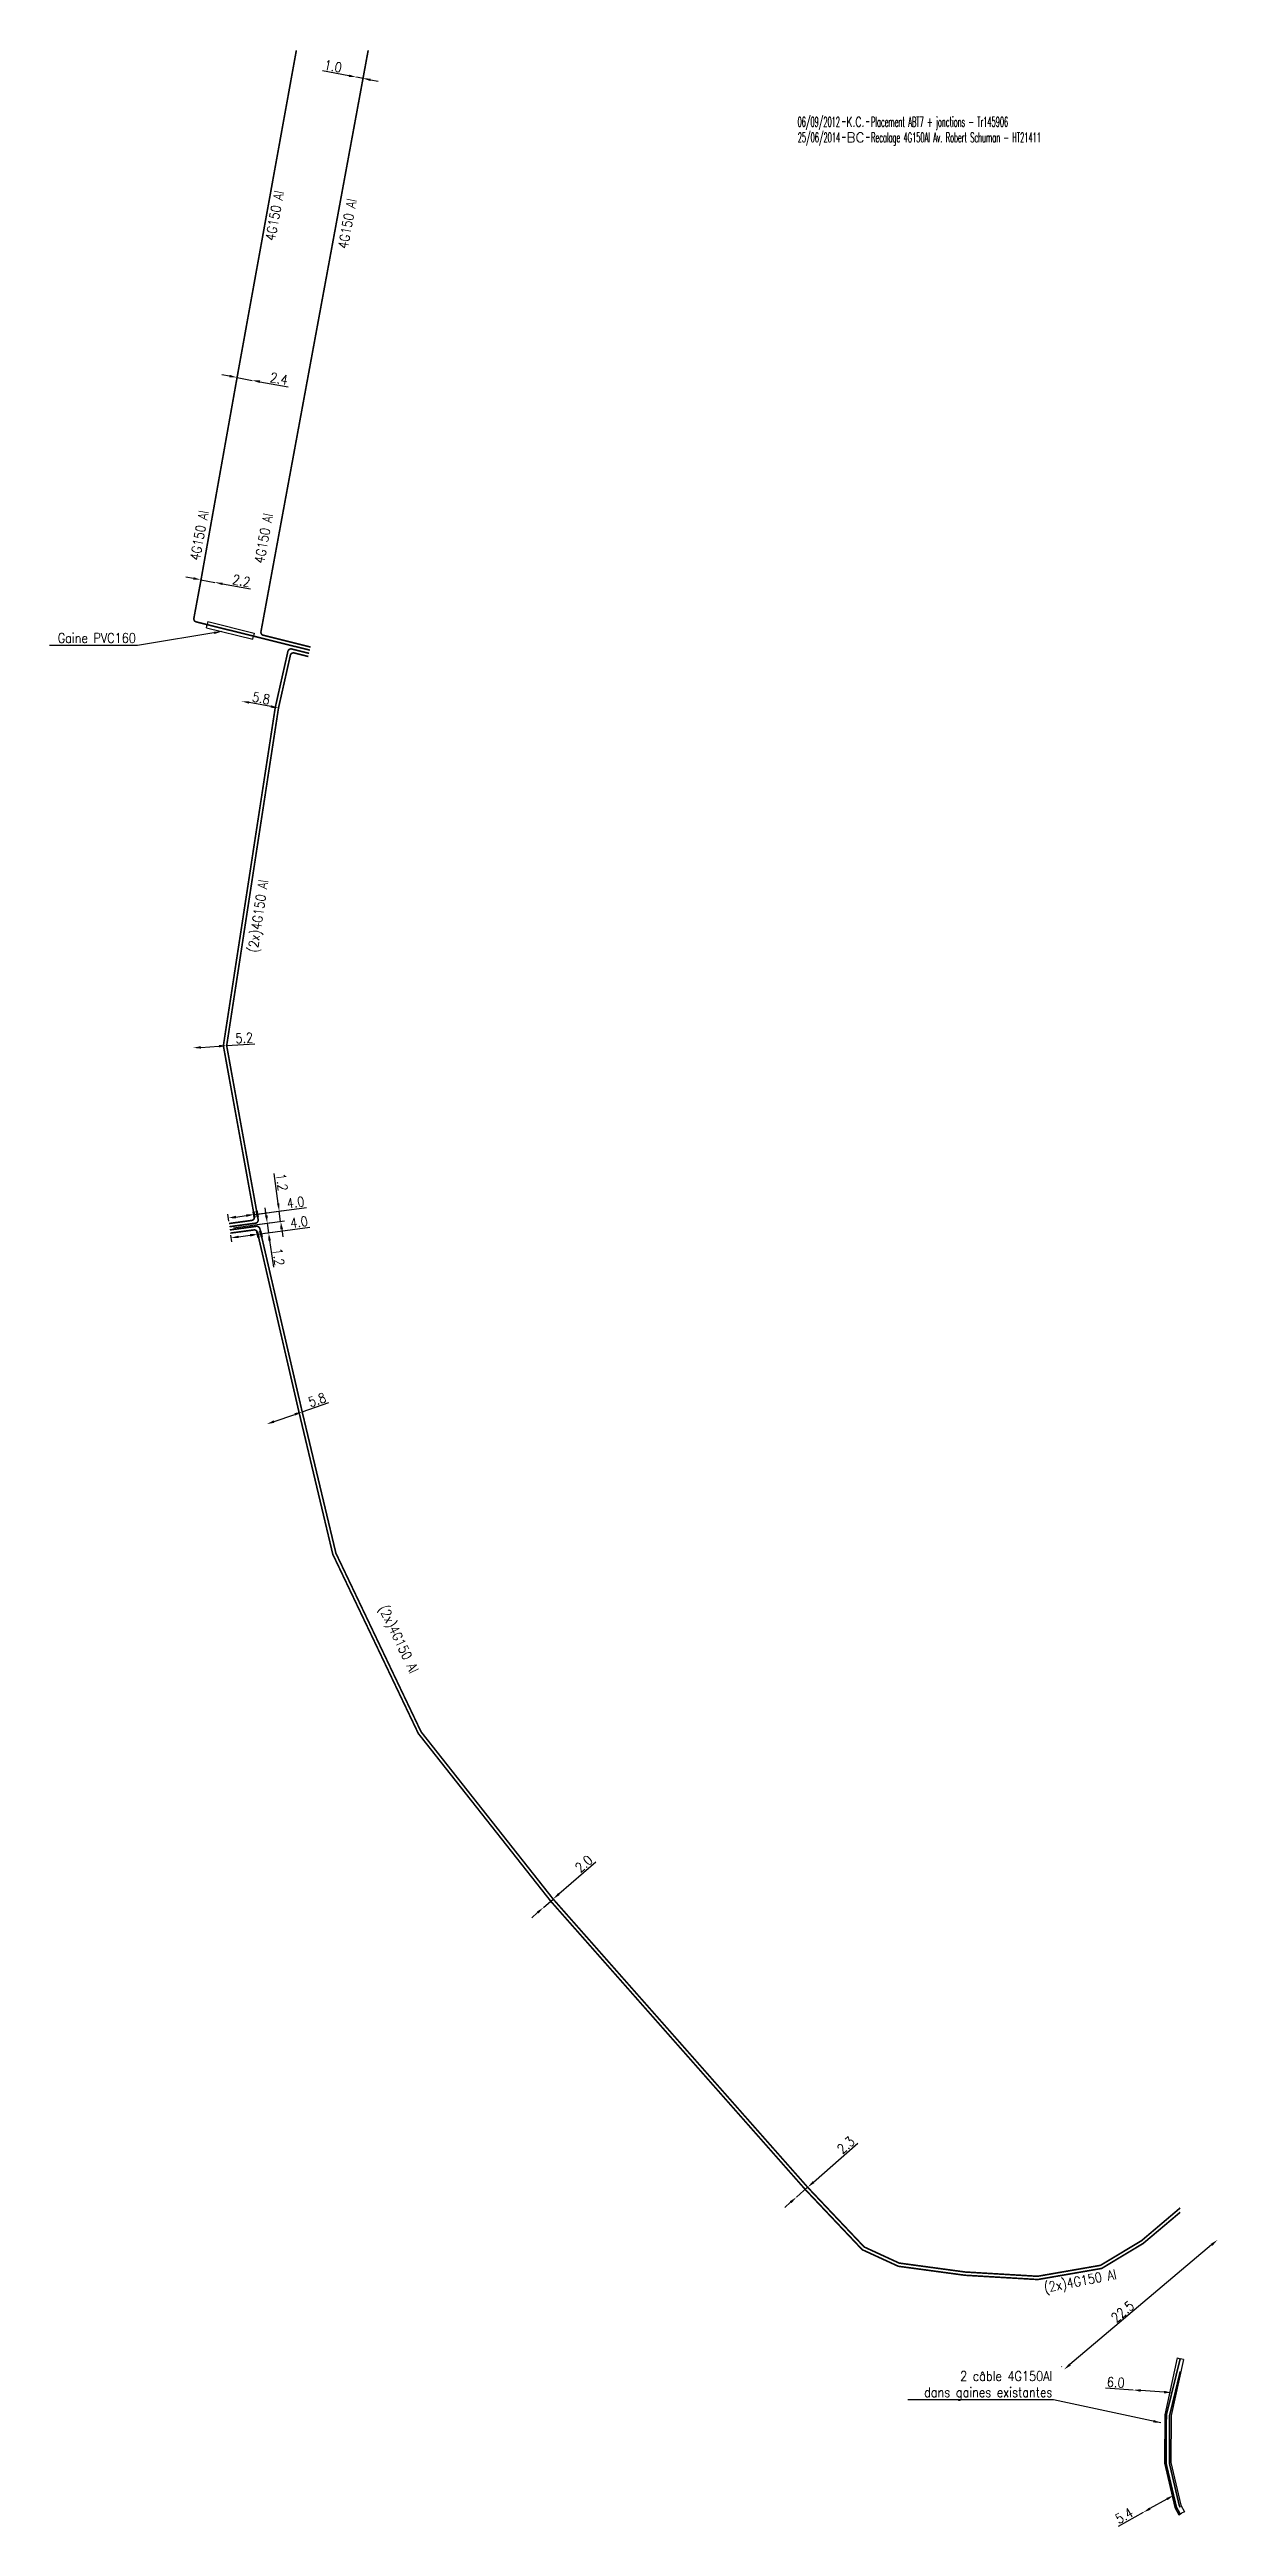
# Model space of a CAD drawing. Header units: millimetres. Extents: x 146511 to 147006, y 145000 to 146000.
# Drawn here: x 146825.1 to 147005.8, y 145617.2 to 146000.1 of the extents above; entities that cross this region are included whole.
import ezdxf
from ezdxf.enums import TextEntityAlignment as Align

# ---------------------------------------------------------------- set-up
doc = ezdxf.new("R2010")
doc.units = ezdxf.units.MM
doc.header["$PDMODE"] = 34
doc.linetypes.add('B_ST_AL', pattern=[2000, 1000, 1000])
doc.layers.get('0').update_dxf_attribs({"linetype": 'CONTINUOUS'})
doc.layers.get('DEFPOINTS').update_dxf_attribs({"linetype": 'CONTINUOUS'})
for name, color, linetype in [('B_110', 1, 'CONTINUOUS'), ('B_300', 7, 'CONTINUOUS'), ('B_400', 7, 'CONTINUOUS')]:
    doc.layers.add(name, color=color, linetype=linetype)
doc.styles.get("Standard").update_dxf_attribs({"font": 'romans.shx', "width": 0.85})
doc.dimstyles.get("Standard").update_dxf_attribs({"dimtxt": 1.5, "dimasz": 1.2, "dimexe": 0.625, "dimexo": 0.625, "dimgap": 0.25, "dimtad": 1, "dimdec": 1, "dimzin": 0, "dimdsep": 46, "dimtxsty": 'Standard', "dimcen": -0.5, "dimadec": 0, "dimazin": 0, "dimtfac": 1, "dimtdec": 1, "dimtmove": 0, "dimatfit": 3, "dimfxl": 1, "dimtolj": 1, "dimtzin": 0, "dimarcsym": 0})

msp = doc.modelspace()

# ---------------------------------------------------------------- texts
at = {"layer": 'B_110', "linetype": 'Continuous', "width": 0.85}
for s, rotation, p in [('4G150 Al', 79.547, (146859.92, 145974.45)), ('4G150 Al', 79.547, (146871.17, 145973.21)), ('4G150 Al', 79.547, (146848.27, 145925.01)), ('4G150 Al', 79.547, (146858.23, 145924.57)), ('(2x)4G150 Al', 81.388, (146857.45, 145866.15)), ('(2x)4G150 Al', 295.518, (146879.03, 145754.35)), ('(2x)4G150 Al', 10.834, (146984.55, 145655.06))]:
    msp.add_text(s, height=1.5, rotation=rotation, dxfattribs=at).set_placement(p, align=Align.MIDDLE)
at = {"layer": 'B_110', "linetype": 'Continuous', "insert": (146980.22, 145636.7), "char_height": 1.5, "attachment_point": 9}
msp.add_mtext('2 câble 4G150Al\\Pdans gaines existantes', dxfattribs=at)
at = {"layer": 'B_400', "linetype": 'Continuous', "insert": (146838.45, 145908.4), "char_height": 1.5, "attachment_point": 9}
msp.add_mtext('Gaine PVC160', dxfattribs=at)

# ---------------------------------------------------------------- blocks, each defined once
blk = doc.blocks.new('*D65')
at = {"layer": 'B_110', "color": 0, "linetype": 'Continuous', "lineweight": -2, "transparency": 16777216}
for p, q in [((146871.42, 145996.06), (146867.3, 145996.82)), ((146873.59, 145995.66), (146872.6, 145995.85)), ((146874.77, 145995.45), (146875.95, 145995.23))]:
    blk.add_line(p, q, dxfattribs=at)
at = {"layer": 'B_110', "color": 0, "linetype": 'Continuous', "transparency": 16777216}
for points in [[(146871.46, 145996.26), (146871.39, 145995.87), (146872.6, 145995.85)], [(146874.8, 145995.64), (146874.73, 145995.25), (146873.59, 145995.66)]]:
    blk.add_solid(points, dxfattribs=at)
at = {"layer": 'DEFPOINTS', "color": 0, "linetype": 'Continuous', "transparency": 16777216}
for p in [(146872.6, 145995.85), (146872.6, 145995.85), (146873.59, 145995.66)]:
    blk.add_point(p, dxfattribs=at)
at = {"layer": 'B_110', "color": 0, "linetype": 'Continuous', "transparency": 16777216, "insert": (146868.96, 145997.54), "char_height": 1.5, "attachment_point": 5, "rotation": 349.5529}
blk.add_mtext('\\A1;1.0', dxfattribs=at)
blk = doc.blocks.new('*D66')
at = {"layer": 'B_110', "color": 0, "linetype": 'Continuous', "lineweight": -2, "transparency": 16777216}
for p, q in [((146847.35, 145918.36), (146846.17, 145918.58)), ((146848.53, 145918.14), (146850.69, 145917.74)), ((146851.87, 145917.53), (146856.17, 145916.73))]:
    blk.add_line(p, q, dxfattribs=at)
at = {"layer": 'B_110', "color": 0, "linetype": 'Continuous', "transparency": 16777216}
for points in [[(146847.39, 145918.56), (146847.31, 145918.17), (146848.53, 145918.14)], [(146851.91, 145917.72), (146851.84, 145917.33), (146850.69, 145917.74)]]:
    blk.add_solid(points, dxfattribs=at)
at = {"layer": 'DEFPOINTS', "color": 0, "linetype": 'Continuous', "transparency": 16777216}
for p in [(146848.53, 145918.14), (146850.69, 145917.74), (146850.69, 145917.74)]:
    blk.add_point(p, dxfattribs=at)
at = {"layer": 'B_110', "color": 0, "linetype": 'Continuous', "transparency": 16777216, "insert": (146854.79, 145918), "char_height": 1.5, "attachment_point": 5, "rotation": 349.518}
blk.add_mtext('\\A1;2.2', dxfattribs=at)
blk = doc.blocks.new('*D67')
at = {"layer": 'B_110', "color": 0, "linetype": 'Continuous', "lineweight": -2, "transparency": 16777216}
for p, q in [((146852.93, 145949.64), (146851.75, 145949.86)), ((146854.11, 145949.42), (146856.47, 145948.98)), ((146857.65, 145948.77), (146862.01, 145947.96))]:
    blk.add_line(p, q, dxfattribs=at)
at = {"layer": 'B_110', "color": 0, "linetype": 'Continuous', "transparency": 16777216}
for points in [[(146852.97, 145949.84), (146852.9, 145949.44), (146854.11, 145949.42)], [(146857.69, 145948.96), (146857.62, 145948.57), (146856.47, 145948.98)]]:
    blk.add_solid(points, dxfattribs=at)
at = {"layer": 'DEFPOINTS', "color": 0, "linetype": 'Continuous', "transparency": 16777216}
for p in [(146854.11, 145949.42), (146856.47, 145948.98), (146856.47, 145948.98)]:
    blk.add_point(p, dxfattribs=at)
at = {"layer": 'B_110', "color": 0, "linetype": 'Continuous', "transparency": 16777216, "insert": (146860.6, 145949.24), "char_height": 1.5, "attachment_point": 5, "rotation": 349.518}
blk.add_mtext('\\A1;2.4', dxfattribs=at)
blk = doc.blocks.new('*D68')
at = {"layer": 'B_110', "color": 0, "linetype": 'Continuous', "lineweight": -2, "transparency": 16777216}
blk.add_line((146859.34, 145898.56), (146855.99, 145899.17), dxfattribs=at)
at = {"layer": 'B_110', "color": 0, "linetype": 'Continuous', "transparency": 16777216}
for points in [[(146856.03, 145899.37), (146855.96, 145898.98), (146854.81, 145899.39)], [(146859.37, 145898.75), (146859.3, 145898.36), (146860.52, 145898.34)]]:
    blk.add_solid(points, dxfattribs=at)
at = {"layer": 'DEFPOINTS', "color": 0, "linetype": 'Continuous', "transparency": 16777216}
for p in [(146854.81, 145899.39), (146854.81, 145899.39), (146860.52, 145898.34)]:
    blk.add_point(p, dxfattribs=at)
at = {"layer": 'B_110', "color": 0, "linetype": 'Continuous', "transparency": 16777216, "insert": (146857.84, 145899.85), "char_height": 1.5, "attachment_point": 5, "rotation": 349.5478}
blk.add_mtext('\\A1;5.8', dxfattribs=at)
blk = doc.blocks.new('*D69')
at = {"layer": 'B_110', "color": 0, "linetype": 'Continuous', "lineweight": -2, "transparency": 16777216}
for p, q in [((146943.28, 145670.43), (146950.13, 145676.45)), ((146939.74, 145667.33), (146938.84, 145666.54)), ((146940.65, 145668.12), (146942.37, 145669.64))]:
    blk.add_line(p, q, dxfattribs=at)
at = {"layer": 'B_110', "color": 0, "linetype": 'Continuous', "transparency": 16777216}
for points in [[(146939.61, 145667.48), (146939.88, 145667.18), (146940.65, 145668.12)], [(146943.14, 145670.58), (146943.41, 145670.28), (146942.37, 145669.64)]]:
    blk.add_solid(points, dxfattribs=at)
at = {"layer": 'DEFPOINTS', "color": 0, "linetype": 'Continuous', "transparency": 16777216}
for p in [(146940.65, 145668.12), (146940.65, 145668.12), (146942.37, 145669.64)]:
    blk.add_point(p, dxfattribs=at)
at = {"layer": 'B_110', "color": 0, "linetype": 'Continuous', "transparency": 16777216, "insert": (146948.28, 145676.16), "char_height": 1.5, "attachment_point": 5, "rotation": 41.2871}
blk.add_mtext('\\A1;2.3', dxfattribs=at)
blk = doc.blocks.new('*D70')
at = {"layer": 'B_110', "color": 0, "linetype": 'Continuous', "lineweight": -2, "transparency": 16777216}
for p, q in [((146903.9, 145714.99), (146909.59, 145719.95)), ((146901.49, 145712.89), (146903, 145714.2)), ((146900.59, 145712.1), (146899.68, 145711.31))]:
    blk.add_line(p, q, dxfattribs=at)
at = {"layer": 'B_110', "color": 0, "linetype": 'Continuous', "transparency": 16777216}
for points in [[(146900.46, 145712.25), (146900.72, 145711.95), (146901.49, 145712.89)], [(146903.77, 145715.14), (146904.04, 145714.84), (146903, 145714.2)]]:
    blk.add_solid(points, dxfattribs=at)
at = {"layer": 'DEFPOINTS', "color": 0, "linetype": 'Continuous', "transparency": 16777216}
for p in [(146901.49, 145712.89), (146901.49, 145712.89), (146903, 145714.2)]:
    blk.add_point(p, dxfattribs=at)
at = {"layer": 'B_110', "color": 0, "linetype": 'Continuous', "transparency": 16777216, "insert": (146907.74, 145719.66), "char_height": 1.5, "attachment_point": 5, "rotation": 41.0782}
blk.add_mtext('\\A1;2.0', dxfattribs=at)
blk = doc.blocks.new('*D71')
at = {"layer": 'B_110', "color": 0, "linetype": 'Continuous', "lineweight": -2, "transparency": 16777216}
for p, q in [((146848.51, 145845.86), (146851.31, 145846.05)), ((146852.5, 145846.13), (146856.86, 145846.42))]:
    blk.add_line(p, q, dxfattribs=at)
at = {"layer": 'B_110', "color": 0, "linetype": 'Continuous', "transparency": 16777216}
for points in [[(146848.5, 145846.06), (146848.52, 145845.67), (146847.31, 145845.79)], [(146851.29, 145846.25), (146851.32, 145845.85), (146852.5, 145846.13)]]:
    blk.add_solid(points, dxfattribs=at)
at = {"layer": 'DEFPOINTS', "color": 0, "linetype": 'Continuous', "transparency": 16777216}
for p in [(146847.31, 145845.79), (146847.31, 145845.79), (146852.5, 145846.13)]:
    blk.add_point(p, dxfattribs=at)
at = {"layer": 'B_110', "color": 0, "linetype": 'Continuous', "transparency": 16777216, "insert": (146855.22, 145847.31), "char_height": 1.5, "attachment_point": 5, "rotation": 3.7865}
blk.add_mtext('\\A1;5.2', dxfattribs=at)
blk = doc.blocks.new('*D72')
at = {"layer": 'B_110', "color": 0, "linetype": 'Continuous', "lineweight": -2, "transparency": 16777216}
for p, q in [((146864.18, 145789.53), (146868.31, 145790.96)), ((146859.84, 145788.02), (146863.05, 145789.13))]:
    blk.add_line(p, q, dxfattribs=at)
at = {"layer": 'B_110', "color": 0, "linetype": 'Continuous', "transparency": 16777216}
for points in [[(146862.98, 145789.32), (146863.12, 145788.94), (146864.18, 145789.53)], [(146859.77, 145788.21), (146859.9, 145787.83), (146858.7, 145787.62)]]:
    blk.add_solid(points, dxfattribs=at)
at = {"layer": 'DEFPOINTS', "color": 0, "linetype": 'Continuous', "transparency": 16777216}
for p in [(146864.18, 145789.53), (146858.7, 145787.62), (146858.7, 145787.62)]:
    blk.add_point(p, dxfattribs=at)
at = {"layer": 'B_110', "color": 0, "linetype": 'Continuous', "transparency": 16777216, "insert": (146866.49, 145791.38), "char_height": 1.5, "attachment_point": 5, "rotation": 19.1473}
blk.add_mtext('\\A1;5.8', dxfattribs=at)
blk = doc.blocks.new('*D73')
at = {"layer": 'B_110', "color": 0, "linetype": 'Continuous', "lineweight": -2, "transparency": 16777216}
for p, q in [((147004.85, 145660.74), (146982.95, 145642.24)), ((146981.67, 145641.88), (146981.63, 145641.94))]:
    blk.add_line(p, q, dxfattribs=at)
at = {"layer": 'B_110', "color": 0, "linetype": 'Continuous', "transparency": 16777216}
for points in [[(147004.72, 145660.89), (147004.98, 145660.58), (147005.77, 145661.51)], [(146982.82, 145642.39), (146983.08, 145642.08), (146982.03, 145641.46)]]:
    blk.add_solid(points, dxfattribs=at)
at = {"layer": 'DEFPOINTS', "color": 0, "linetype": 'Continuous', "transparency": 16777216}
for p in [(147005.77, 145661.51), (146982.03, 145641.46), (146982.08, 145641.41)]:
    blk.add_point(p, dxfattribs=at)
at = {"layer": 'B_110', "color": 0, "linetype": 'Continuous', "transparency": 16777216, "insert": (146991.09, 145650.42), "char_height": 1.5, "attachment_point": 5, "rotation": 40.1851}
blk.add_mtext('\\A1;22.5', dxfattribs=at)
blk = doc.blocks.new('*D74')
at = {"layer": 'B_110', "color": 0, "linetype": 'Continuous', "lineweight": -2, "transparency": 16777216}
for p, q in [((146992.72, 145638.3), (146988.42, 145638.59)), ((146997.51, 145637.98), (146993.92, 145638.22))]:
    blk.add_line(p, q, dxfattribs=at)
at = {"layer": 'B_110', "color": 0, "linetype": 'Continuous', "transparency": 16777216}
for points in [[(146993.93, 145638.42), (146993.9, 145638.02), (146992.72, 145638.3)], [(146997.52, 145638.18), (146997.49, 145637.78), (146998.71, 145637.89)]]:
    blk.add_solid(points, dxfattribs=at)
at = {"layer": 'DEFPOINTS', "color": 0, "linetype": 'Continuous', "transparency": 16777216}
for p in [(146992.72, 145638.3), (146992.72, 145638.3), (146998.71, 145637.89)]:
    blk.add_point(p, dxfattribs=at)
at = {"layer": 'B_110', "color": 0, "linetype": 'Continuous', "transparency": 16777216, "insert": (146990.04, 145639.48), "char_height": 1.5, "attachment_point": 5, "rotation": 356.1278}
blk.add_mtext('\\A1;6.0', dxfattribs=at)
blk = doc.blocks.new('*D75')
at = {"layer": 'B_110', "color": 0, "linetype": 'Continuous', "lineweight": -2, "transparency": 16777216}
for p, q in [((146997.94, 145621.43), (146995.32, 145619.96)), ((146994.28, 145619.37), (146990.41, 145617.2))]:
    blk.add_line(p, q, dxfattribs=at)
at = {"layer": 'B_110', "color": 0, "linetype": 'Continuous', "transparency": 16777216}
for points in [[(146997.84, 145621.6), (146998.04, 145621.26), (146998.98, 145622.02)], [(146995.22, 145620.14), (146995.42, 145619.79), (146994.28, 145619.37)]]:
    blk.add_solid(points, dxfattribs=at)
at = {"layer": 'DEFPOINTS', "color": 0, "linetype": 'Continuous', "transparency": 16777216}
for p in [(146998.98, 145622.02), (146994.28, 145619.37), (146994.28, 145619.37)]:
    blk.add_point(p, dxfattribs=at)
at = {"layer": 'B_110', "color": 0, "linetype": 'Continuous', "transparency": 16777216, "insert": (146991.33, 145618.87), "char_height": 1.5, "attachment_point": 5, "rotation": 29.3103}
blk.add_mtext('\\A1;5.4', dxfattribs=at)
blk = doc.blocks.new('*D77')
at = {"layer": 'B_300', "color": 0, "linetype": 'Continuous', "lineweight": -2, "transparency": 16777216}
for p, q in [((146852.81, 145818.98), (146852.66, 145820.1)), ((146856.73, 145820.02), (146864.85, 145821.12)), ((146853.93, 145819.64), (146855.54, 145819.86))]:
    blk.add_line(p, q, dxfattribs=at)
at = {"layer": 'B_300', "color": 0, "linetype": 'Continuous', "transparency": 16777216}
for points in [[(146855.51, 145820.05), (146855.56, 145819.66), (146856.73, 145820.02)], [(146853.91, 145819.84), (146853.96, 145819.44), (146852.74, 145819.48)]]:
    blk.add_solid(points, dxfattribs=at)
at = {"layer": 'DEFPOINTS', "color": 0, "linetype": 'Continuous', "transparency": 16777216}
for p in [(146852.74, 145819.48), (146852.9, 145818.36), (146856.73, 145820.02)]:
    blk.add_point(p, dxfattribs=at)
at = {"layer": 'B_300', "color": 0, "linetype": 'Continuous', "transparency": 16777216, "insert": (146863.15, 145821.9), "char_height": 1.5, "attachment_point": 5, "rotation": 7.7373}
blk.add_mtext('\\A1;4.0', dxfattribs=at)
blk = doc.blocks.new('*D78')
at = {"color": 0, "lineweight": -2, "transparency": 16777216}
for p, q in [((146853.11, 145816.81), (146853.25, 145815.79)), ((146854.35, 145816.57), (146856.14, 145816.81)), ((146857.33, 145816.97), (146865.39, 145818.07))]:
    blk.add_line(p, q, dxfattribs=at)
at = {"color": 0, "transparency": 16777216}
for points in [[(146854.32, 145816.77), (146854.38, 145816.37), (146853.16, 145816.41)], [(146856.12, 145817.01), (146856.17, 145816.61), (146857.33, 145816.97)]]:
    blk.add_solid(points, dxfattribs=at)
at = {"layer": 'DEFPOINTS', "color": 0, "transparency": 16777216}
for p in [(146853.02, 145817.43), (146853.16, 145816.41), (146857.33, 145816.97)]:
    blk.add_point(p, dxfattribs=at)
at = {"color": 0, "transparency": 16777216, "insert": (146863.68, 145818.85), "char_height": 1.5, "attachment_point": 5, "rotation": 7.7373}
blk.add_mtext('\\A1;4.0', dxfattribs=at)
blk = doc.blocks.new('*D79')
at = {"layer": 'B_300', "color": 0, "linetype": 'Continuous', "lineweight": -2, "transparency": 16777216}
for p, q in [((146860.47, 145821.74), (146859.84, 145826.37)), ((146857.34, 145820.1), (146861.25, 145820.63)), ((146860.85, 145818.96), (146860.63, 145820.55)), ((146853.58, 145817.97), (146861.47, 145819.05)), ((146861.01, 145817.77), (146861.17, 145816.58))]:
    blk.add_line(p, q, dxfattribs=at)
at = {"layer": 'B_300', "color": 0, "linetype": 'Continuous', "transparency": 16777216}
for points in [[(146860.67, 145821.77), (146860.28, 145821.71), (146860.63, 145820.55)], [(146861.21, 145817.8), (146860.81, 145817.75), (146860.85, 145818.96)]]:
    blk.add_solid(points, dxfattribs=at)
at = {"layer": 'DEFPOINTS', "color": 0, "linetype": 'Continuous', "transparency": 16777216}
for p in [(146852.96, 145817.89), (146856.73, 145820.02), (146860.85, 145818.96)]:
    blk.add_point(p, dxfattribs=at)
at = {"layer": 'B_300', "color": 0, "linetype": 'Continuous', "transparency": 16777216, "insert": (146861.04, 145825.03), "char_height": 1.5, "attachment_point": 5, "rotation": 277.7373}
blk.add_mtext('\\A1;1.2', dxfattribs=at)
blk = doc.blocks.new('*D80')
at = {"layer": 'B_300', "color": 0, "linetype": 'Continuous', "lineweight": -2, "transparency": 16777216}
for p, q in [((146858.63, 145819.87), (146858.47, 145821.06)), ((146853.58, 145817.97), (146859.41, 145818.77)), ((146858.43, 145817.12), (146859.61, 145817.28)), ((146858.79, 145818.68), (146858.99, 145817.2)), ((146859.15, 145816.01), (146859.72, 145811.86))]:
    blk.add_line(p, q, dxfattribs=at)
at = {"layer": 'B_300', "color": 0, "linetype": 'Continuous', "transparency": 16777216}
for points in [[(146858.83, 145819.9), (146858.43, 145819.84), (146858.79, 145818.68)], [(146859.35, 145816.04), (146858.95, 145815.98), (146858.99, 145817.2)]]:
    blk.add_solid(points, dxfattribs=at)
at = {"layer": 'DEFPOINTS', "color": 0, "linetype": 'Continuous', "transparency": 16777216}
for p in [(146852.96, 145817.89), (146857.81, 145817.04), (146858.79, 145818.68)]:
    blk.add_point(p, dxfattribs=at)
at = {"layer": 'B_300', "color": 0, "linetype": 'Continuous', "transparency": 16777216, "insert": (146860.51, 145813.47), "char_height": 1.5, "attachment_point": 5, "rotation": 277.7373}
blk.add_mtext('\\A1;1.2', dxfattribs=at)
blk = doc.blocks.new('B_300_03')
at = {"color": 0, "linetype": 'Continuous'}
blk.add_solid([(-1, 0.375), (-1, -0.375), (1, 0.375), (1, -0.375)], dxfattribs=at)
at = {"color": 0, "linetype": 'Continuous', "width": 0.75, "flags": 3}
for tag, p in [('DEF_COUP', (0, -6.75)), ('DEF_LEG', (0, -4.25)), ('DEF_TYPE', (0, -9.25))]:
    blk.add_attdef(tag, text='', height=1.2, dxfattribs=at).set_placement(p, align=Align.MIDDLE)
blk = doc.blocks.new('GIS_MODF')
at = {"color": 0, "linetype": 'Continuous', "flags": 128}
for points in [[(-2.18, -0.01), (-1.68, -0.01)], [(1.52, -0.01), (2.02, -0.01)]]:
    blk.add_lwpolyline(points, dxfattribs=at)
at = {"color": 0, "linetype": 'Continuous', "width": 0.5}
blk.add_attdef('DATE', text='', height=1.5, dxfattribs=at).set_placement((-2.5, -0.8), align=Align.RIGHT)
at = {"color": 0, "linetype": 'Continuous', "width": 1.771291}
blk.add_attdef('USER', text='', height=1.5, dxfattribs=at).set_placement((-1.51, -0.8), (1.28, -0.8), align=Align.FIT)
at = {"color": 0, "linetype": 'Continuous', "width": 0.5}
blk.add_attdef('DESC', (2.29, -0.8), '', height=1.5, dxfattribs=at)

# ---------------------------------------------------------------- dimensions: what is measured, and where the dimension line sits
dim = msp.add_linear_dim(base=(146853.16, 145816.41), p1=(146857.33, 145816.97), p2=(146853.02, 145817.43), angle=7.7373, text='4.0', dimstyle='Standard')
dim.commit()
dim.dimension.update_dxf_attribs({"geometry": '*D78', "text_midpoint": (146863.82, 145817.86), "dimtype": 160})
at = {"layer": 'B_110', "linetype": 'Continuous'}
for base, p1, p2, angle, picture, middle in [((146872.6, 145995.85), (146873.59, 145995.66), (146872.6, 145995.85), 349.5529, '*D65', (146868.77, 145996.55)), ((146856.47, 145948.98), (146854.11, 145949.42), (146856.47, 145948.98), 169.518, '*D67', (146860.42, 145948.25)), ((146850.69, 145917.74), (146848.53, 145918.14), (146850.69, 145917.74), 169.518, '*D66', (146854.61, 145917.02)), ((146854.81, 145899.39), (146860.52, 145898.34), (146854.81, 145899.39), 349.5478, '*D68', (146857.66, 145898.87)), ((146847.31, 145845.79), (146852.5, 145846.13), (146847.31, 145845.79), 3.7865, '*D71', (146855.28, 145846.31)), ((146858.7, 145787.62), (146864.18, 145789.53), (146858.7, 145787.62), 19.1473, '*D72', (146866.82, 145790.44)), ((146901.49, 145712.89), (146903, 145714.2), (146901.49, 145712.89), 41.0782, '*D70', (146908.4, 145718.91)), ((146940.65, 145668.12), (146942.37, 145669.64), (146940.65, 145668.12), 41.2871, '*D69', (146948.94, 145675.41)), ((146992.72, 145638.3), (146998.71, 145637.89), (146992.72, 145638.3), 356.1278, '*D74', (146989.97, 145638.49)), ((146994.28, 145619.37), (146998.98, 145622.02), (146994.28, 145619.37), 29.3103, '*D75', (146991.82, 145618))]:
    dim = msp.add_linear_dim(base=base, p1=p1, p2=p2, angle=angle, dimstyle='Standard', dxfattribs=at)
    dim.commit()
    dim.dimension.update_dxf_attribs({"geometry": picture, "text_midpoint": middle, "dimtype": 160})
dim = msp.add_linear_dim(base=(146982.03, 145641.46), p1=(147005.77, 145661.51), p2=(146982.08, 145641.41), angle=40.1851, text='22.5', dimstyle='Standard', dxfattribs=at)
dim.commit()
dim.dimension.update_dxf_attribs({"geometry": '*D73', "text_midpoint": (146991.74, 145649.66), "dimtype": 160})
at = {"layer": 'B_300', "linetype": 'Continuous'}
for base, p1, angle, picture, middle in [((146860.85, 145818.96), (146856.73, 145820.02), 97.7373, '*D79', (146860.04, 145824.89)), ((146858.79, 145818.68), (146857.81, 145817.04), 277.7373, '*D80', (146859.51, 145813.34))]:
    dim = msp.add_linear_dim(base=base, p1=p1, p2=(146852.96, 145817.89), angle=angle, text='1.2', dimstyle='Standard', dxfattribs=at)
    dim.commit()
    dim.dimension.update_dxf_attribs({"geometry": picture, "text_midpoint": middle, "dimtype": 160})
dim = msp.add_linear_dim(base=(146852.74, 145819.48), p1=(146856.73, 145820.02), p2=(146852.9, 145818.36), angle=7.7373, dimstyle='Standard', dxfattribs=at)
dim.commit()
dim.dimension.update_dxf_attribs({"geometry": '*D77', "text_midpoint": (146863.28, 145820.91), "dimtype": 160})

# ---------------------------------------------------------------- linework, layer by layer
at = {"layer": 'B_110', "linetype": 'B_ST_AL', "const_width": 0.25, "flags": 128}
for points in [[(146865.38, 145907.27), (146847.8, 145911.64, -0.396531), (146847.43, 145912.21), (146848.53, 145918.14), (146854.11, 145949.42), (146863.28, 146000)], [(146874.39, 146000), (146873.59, 145995.66), (146857.81, 145910.15, 0.396385), (146858.18, 145909.57), (146865.49, 145907.75)], [(146852.86, 145818.63), (146856.36, 145819.11, 0.427243), (146856.78, 145819.69), (146856.73, 145820.02), (146851.99, 145846.12), (146860.02, 145898.43), (146861.97, 145907.07, -0.423724), (146862.58, 145907.45), (146865.26, 145906.78)], [(146852.93, 145818.14), (146856.94, 145818.68, 0.427214), (146857.37, 145819.27), (146857.22, 145820.09), (146852.5, 145846.13), (146860.52, 145898.34), (146862.35, 145906.46, -0.423724), (146862.96, 145906.84), (146865.14, 145906.29)], [(147000, 145666.45), (146994.01, 145661.38), (146994.01, 145661.38), (146987.66, 145657.57), (146977.93, 145655.88), (146966.75, 145656.54), (146956.53, 145657.92), (146951.12, 145660.41), (146942.37, 145669.64), (146903, 145714.2), (146882.57, 145740.06), (146869.4, 145767.66), (146864.18, 145789.53), (146857.81, 145817.04), (146857.64, 145817.82, 0.386278), (146857.08, 145818.2), (146852.99, 145817.64)], [(147000, 145665.78), (146994.27, 145660.96), (146987.84, 145657.09), (146977.96, 145655.38), (146966.7, 145656.04), (146956.39, 145657.43), (146950.82, 145659.99), (146942, 145669.3), (146902.62, 145713.88), (146882.15, 145739.79), (146868.92, 145767.49), (146863.7, 145789.42), (146857.33, 145816.97), (146857.26, 145817.27, 0.382461), (146856.71, 145817.64), (146853.06, 145817.15)]]:
    msp.add_lwpolyline(points, format="xyb", dxfattribs=at)
for points in [[(147000, 145619.12), (146999.42, 145620.18), (146998.98, 145622.02), (146997.83, 145626.9), (146997.86, 145634.45), (146998.71, 145637.89), (147000, 145643.14)], [(147000, 145620.16), (146999.86, 145620.42), (146998.33, 145626.96), (146998.36, 145634.39), (146999.19, 145637.78), (147000, 145641.16)]]:
    msp.add_lwpolyline(points, dxfattribs=at)
at = {"layer": 'B_400', "color": 7, "linetype": 'CONTINUOUS'}
for p, q in [((146849.36, 145910.73), (146849.48, 145911.22)), ((146849.36, 145910.73), (146856.54, 145908.95)), ((146849.61, 145911.7), (146849.48, 145911.22)), ((146849.61, 145911.7), (146856.78, 145909.92)), ((146856.54, 145908.95), (146856.66, 145909.43)), ((146856.78, 145909.92), (146856.66, 145909.43)), ((146999.51, 145643.25), (146997.61, 145634.47)), ((147000.49, 145643.04), (146998.61, 145634.36)), ((146999.51, 145643.25), (147000, 145643.14)), ((147000.49, 145643.04), (147000, 145643.14)), ((146997.61, 145634.47), (146997.55, 145626.97)), ((146998.61, 145634.36), (146998.55, 145627.08)), ((146997.55, 145626.97), (146999.17, 145620.12)), ((146998.55, 145627.08), (147000.11, 145620.49)), ((146999.17, 145620.12), (146999.78, 145619)), ((146999.78, 145619), (147000.22, 145619.24)), ((147000.11, 145620.49), (147000.66, 145619.48)), ((147000.66, 145619.48), (147000.22, 145619.24))]:
    msp.add_line(p, q, dxfattribs=at)

# ---------------------------------------------------------------- block references
at = {"layer": 'B_110', "linetype": 'Continuous'}
ref = msp.add_blockref('GIS_MODF', (146949.88, 145988.99), dxfattribs=at)
ref.add_attrib('DATE', '06/09/2012', dxfattribs={"layer": '0', "color": 0, "linetype": 'Continuous', "height": 1.5, "width": 0.5}).set_placement((146947.37, 145988.2), align=Align.RIGHT)
ref.add_attrib('USER', 'K.C.', dxfattribs={"layer": '0', "color": 0, "linetype": 'Continuous', "height": 1.5, "width": 0.671869}).set_placement((146948.37, 145988.2), (146951.15, 145988.2), align=Align.FIT)
ref.add_attrib('DESC', 'Placement ABT7 + jonctions - Tr145906', (146952.17, 145988.2), dxfattribs={"layer": '0', "color": 0, "linetype": 'Continuous', "height": 1.5, "width": 0.5})
ref = msp.add_blockref('GIS_MODF', (146949.9, 145986.58), dxfattribs=at)
ref.add_attrib('DATE', '25/06/2014', dxfattribs={"layer": '0', "color": 0, "linetype": 'Continuous', "height": 1.5, "width": 0.5}).set_placement((146947.4, 145985.78), align=Align.RIGHT)
ref.add_attrib('USER', 'BC', dxfattribs={"layer": '0', "color": 0, "linetype": 'Continuous', "height": 1.5, "width": 0.99919}).set_placement((146948.39, 145985.78), (146951.18, 145985.78), align=Align.FIT)
ref.add_attrib('DESC', 'Recalage 4G150Al Av. Robert Schuman - HT21411', (146952.19, 145985.78), dxfattribs={"layer": '0', "color": 0, "linetype": 'Continuous', "height": 1.5, "width": 0.5})
at = {"layer": 'B_300', "xscale": 0.5, "yscale": 0.5, "zscale": 5}
for p, rotation in [((146856.73, 145820.02), 280.2742551963241), ((146857.32, 145816.91), 284.5578920738504), ((146857.81, 145817.04), 284.5578920738504)]:
    msp.add_blockref('B_300_03', p, dxfattribs=dict(at, rotation=rotation))
at = {"layer": 'B_300', "xscale": 0.5, "yscale": 0.5, "rotation": 280.2742551963241}
msp.add_blockref('B_300_03', (146857.22, 145820.11), dxfattribs=at)

msp.set_redraw_order([(e.dxf.handle, doc.entitydb.next_handle()) for e in msp.query("TEXT MTEXT ATTDEF DIMENSION ARC_DIMENSION")])  # texts and dimensions are drawn at this point

# ---------------------------------------------------------------- leaders
at = {"layer": 'B_110', "linetype": 'Continuous', "annotation_type": 0, "has_hookline": 1, "hookline_direction": 1, "text_width": 22.28}
msp.add_leader([(146997.02, 145633.23), (146980.42, 145636.76)], dimstyle='Standard', override={"dimgap": 0.25, "dimtad": 1}, dxfattribs=at)
at = {"layer": 'B_400', "linetype": 'Continuous', "annotation_type": 0, "has_hookline": 1, "hookline_direction": 1, "text_width": 13.36}
msp.add_leader([(146851.74, 145910.14), (146838.7, 145908)], dimstyle='Standard', override={"dimgap": 0.25, "dimtad": 1}, dxfattribs=at)

doc.saveas('drawing.dxf')
